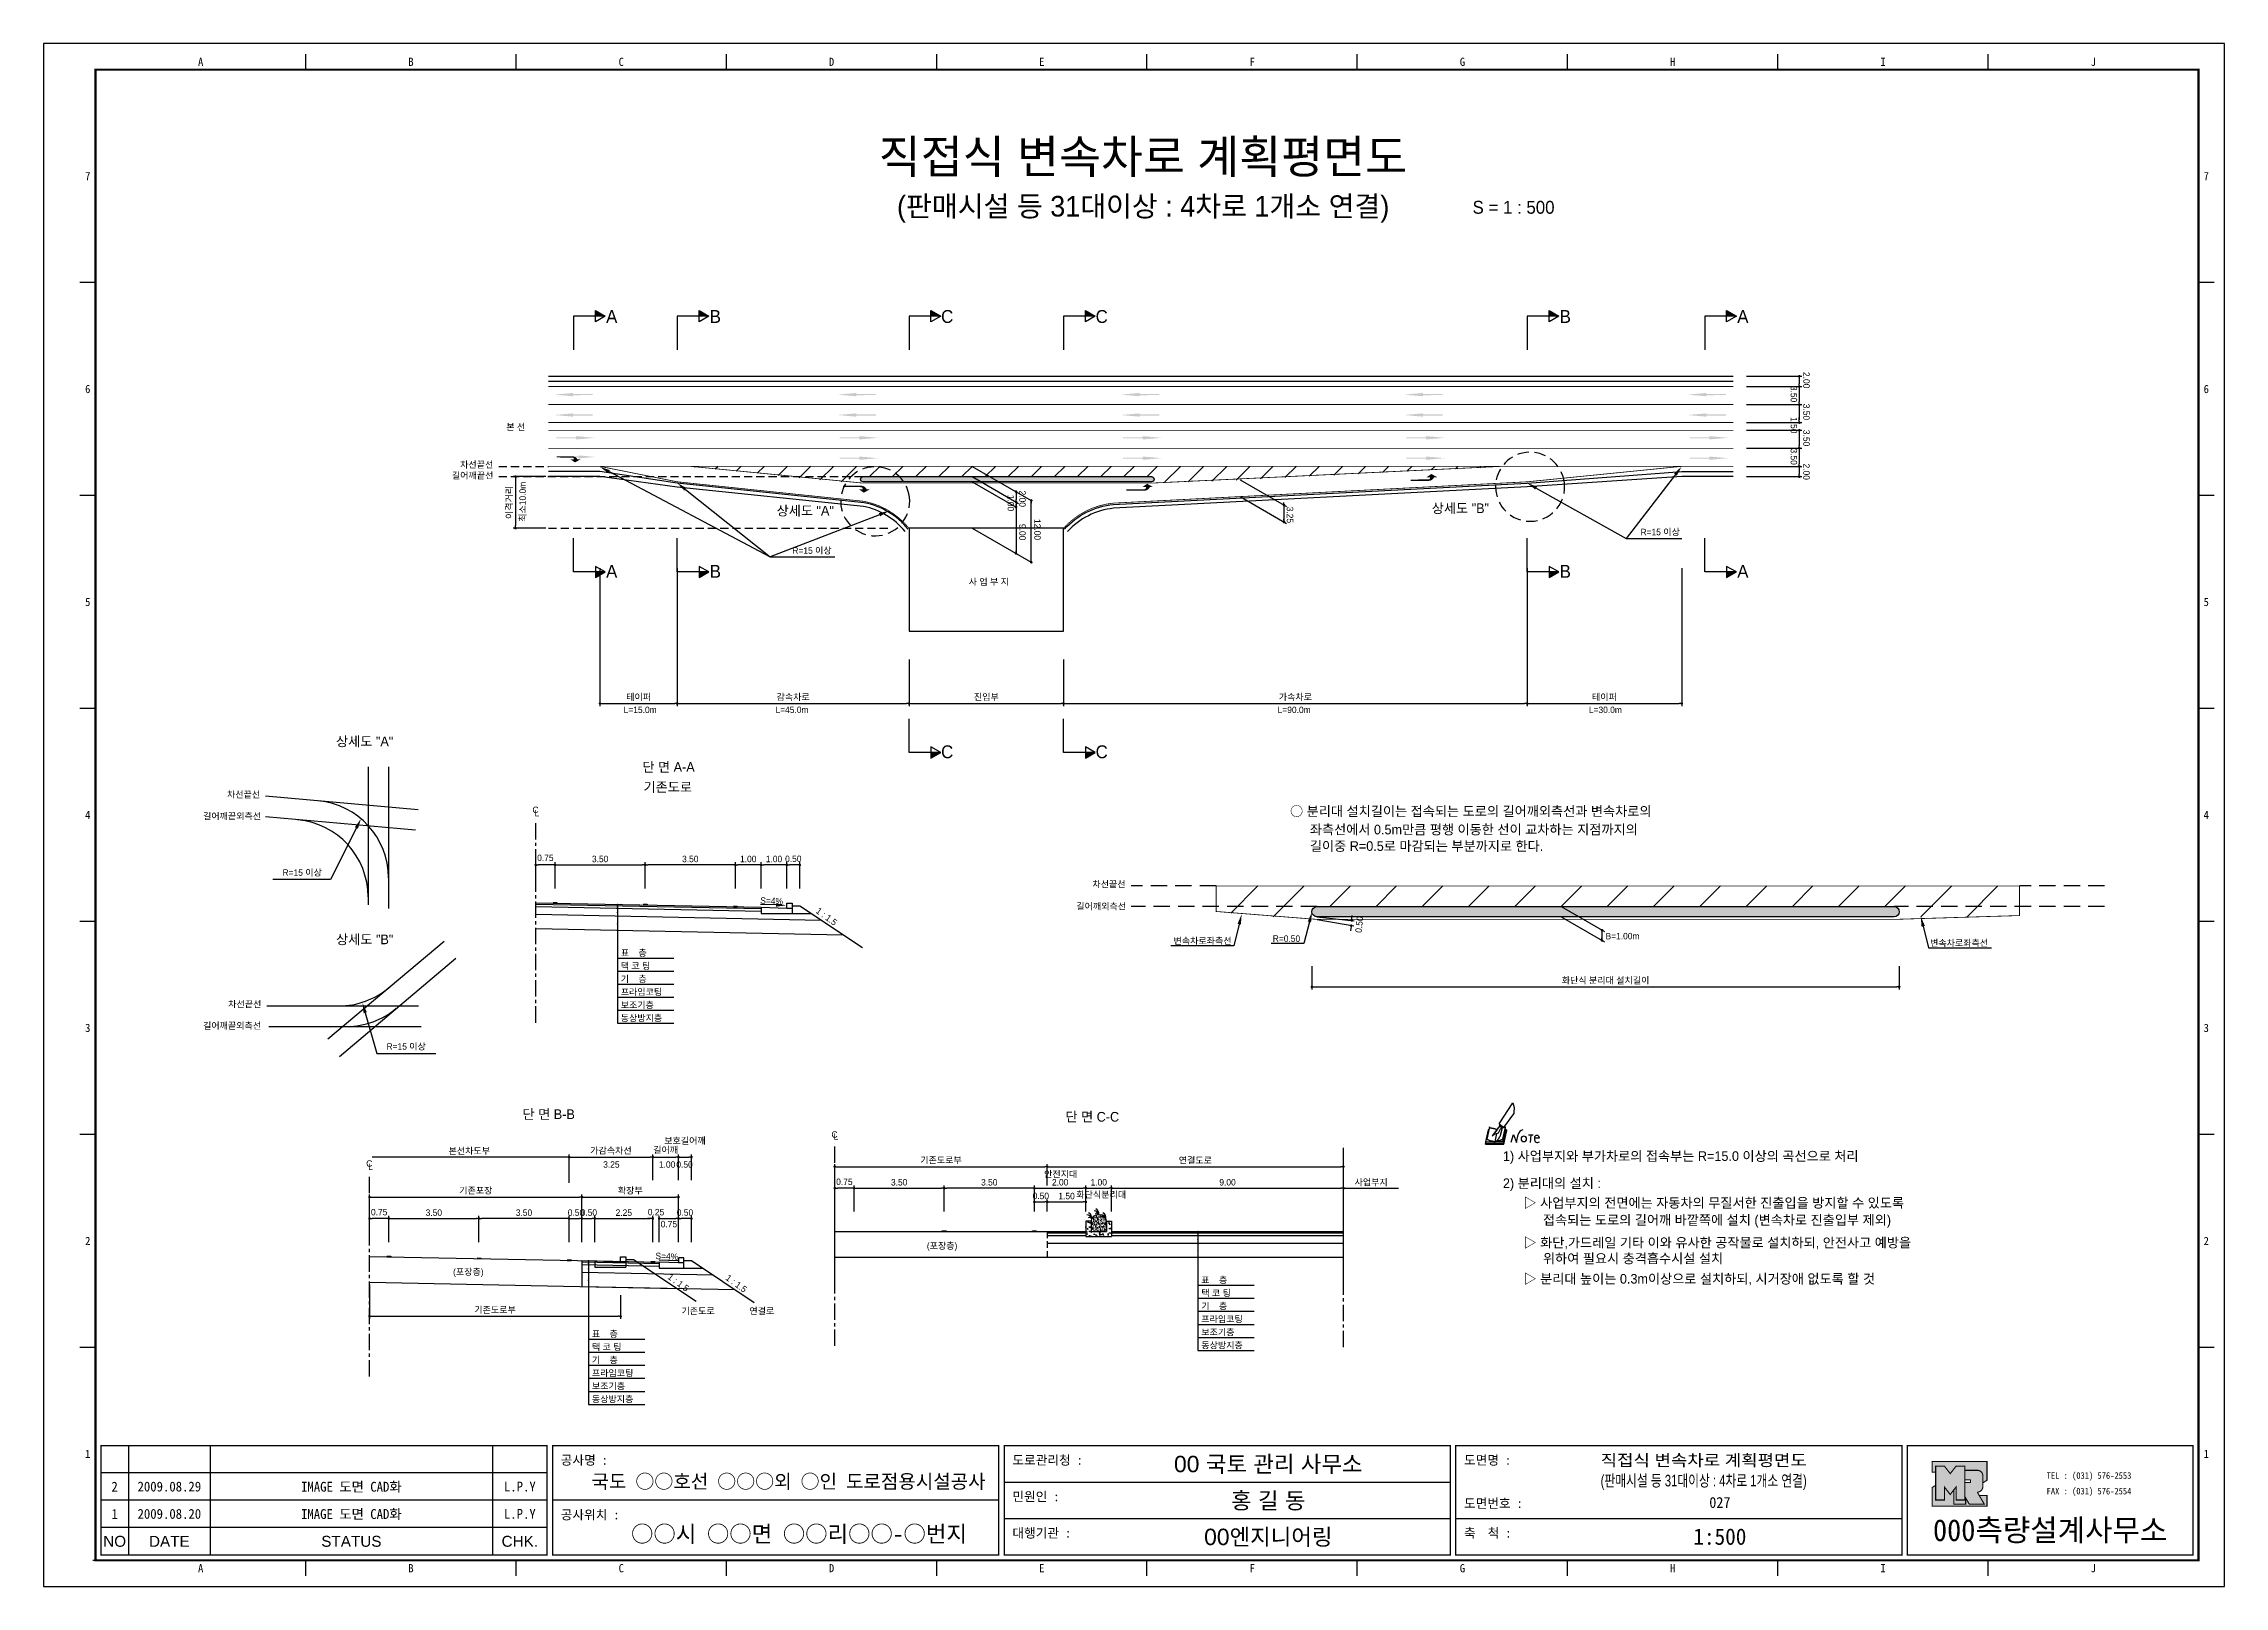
# Model space of a CAD drawing. Header units: millimetres. Extents: x 746 to 1169, y -23 to 276.
import ezdxf
from ezdxf.enums import TextEntityAlignment as Align

# ---------------------------------------------------------------- set-up
doc = ezdxf.new("R2010")
doc.units = ezdxf.units.MM
doc.linetypes.add('CENTER', pattern=[50.8, 31.75, -6.35, 6.35, -6.35])
doc.linetypes.add('HIDDEN', pattern=[9.525, 6.35, -3.175])
for name, color, linetype in [('CC-GSTR-0004', 4, 'Continuous'), ('CM-LANE-0030', 30, 'Continuous'), ('CZ-DIMT-0002', 7, 'Continuous'), ('CZ-EXST-0002', 1, 'Continuous'), ('CZ-LIN1-0007', 7, 'Continuous'), ('CZ-LIN2-0003', 3, 'Continuous'), ('CZ-LINE-0001', 7, 'Continuous'), ('CZ-TEXT-BOX0', 7, 'Continuous'), ('TITLE', 7, 'Continuous')]:
    doc.layers.add(name, color=color, linetype=linetype)
doc.styles.add('견고딕', font='arial.ttf')
doc.styles.add('돋움', font='')
doc.styles.add('돋음체', font='')
doc.styles.get('돋움').set_extended_font_data('Dotum')
doc.styles.get('돋음체').set_extended_font_data('DotumChe')

msp = doc.modelspace()

# ---------------------------------------------------------------- texts
at = {"layer": 'CZ-DIMT-0002', "style": '돋움'}
for s, height, p in [('A', 2.5, (856.01, 223.41)), ('B', 2.5, (876.13, 223.41)), ('C', 2.5, (921.13, 223.41)), ('C', 2.5, (951.13, 223.41)), ('B', 2.5, (1041.13, 223.41)), ('A', 2.5, (1075.6, 223.41)), ('본 선', 1.25, (837.39, 201.96)), ('차선끝선', 1.25, (829.8, 194.66)), ('길어깨끝선', 1.25, (829, 192.57)), ('상세도 "A"', 1.875, (893.58, 185.73)), ('상세도 "B"', 1.875, (1020.77, 186.2)), ('R=15 이상', 1.25, (1059.55, 181.59)), ('R=15 이상', 1.25, (894.89, 177.99)), ('A', 2.5, (856.01, 173.96)), ('B', 2.5, (876.13, 173.96)), ('B', 2.5, (1041.13, 173.96)), ('A', 2.5, (1075.6, 173.96)), ('사 업 부 지', 1.25, (929.22, 171.92)), ('L=15.0m', 1.25, (861.53, 147.08)), ('L=45.0m', 1.25, (891.01, 147.08)), ('L=90.0m', 1.25, (988.49, 147.08)), ('L=30.0m', 1.25, (1048.91, 147.08)), ('C', 2.5, (921.13, 138.94)), ('C', 2.5, (951.13, 138.94)), ('차선끝선', 1.25, (784.54, 130.65)), ('길어깨끝외측선', 1.25, (782.31, 126.45)), ('C', 1.25, (841.22, 127.68)), ('L', 1.25, (841.48, 127.02)), ('R=15 이상', 1.25, (795.92, 115.5)), ('차선끝선', 1.25, (952.55, 113.24)), ('차선끝선', 1.25, (784.77, 89.97)), ('길어깨끝외측선', 1.25, (782.31, 85.78)), ('R=15 이상', 1.25, (816.11, 81.76)), ('C', 1.25, (899.27, 64.67)), ('L', 1.25, (899.53, 64.28)), ('C', 1.25, (808.94, 59.04)), ('L', 1.25, (809.2, 58.38))]:
    msp.add_text(s, height=height, dxfattribs=at).set_placement(p, align=Align.MIDDLE_CENTER)
for s, rotation, p in [('2.00', 270, (1087.32, 212.64)), ('3.50', 270, (1084.88, 209.95)), ('1.50', 270, (1084.88, 203.89)), ('3.50', 270, (1087.32, 206.48)), ('3.50', 270, (1087.32, 201.41)), ('3.50', 270, (1084.88, 197.8)), ('2.00', 270, (1087.32, 194.88)), ('최소10.0m', 90, (839.33, 183.57))]:
    msp.add_text(s, height=1.25, rotation=rotation, dxfattribs=at).set_placement(p)
for s, p in [('○ 분리대 설치길이는 접속되는 도로의 길어깨외측선과 변속차로의', (987.69, 127.41)), ('좌측선에서 0.5m만큼 평행 이동한 선이 교차하는 지점까지의', (991.54, 123.85)), ('길이중 R=0.5로 마감되는 부분까지로 한다.', (991.54, 120.65)), ('1) 사업부지와 부가차로의 접속부는 R=15.0 이상의 곡선으로 처리', (1029.02, 60.48)), ('2) 분리대의 설치 :', (1029.02, 55.22)), ('▷ 사업부지의 전면에는 자동차의 무질서한 진출입을 방지할 수 있도록', (1033.01, 51.41)), ('접속되는 도로의 길어깨 바깥쪽에 설치 (변속차로 진출입부 제외)', (1036.79, 48.09)), ('▷ 화단,가드레일 기타 이와 유사한 공작물로 설치하되, 안전사고 예방을', (1033.01, 43.69)), ('위하여 필요시 충격흡수시설 설치', (1036.79, 40.62)), ('▷ 분리대 높이는 0.3m이상으로 설치하되, 시거장애 없도록 할 것', (1033.01, 36.67))]:
    msp.add_text(s, height=1.875, dxfattribs=at).set_placement(p, align=Align.MIDDLE_LEFT)
for s, rotation, p in [('S=4%', 357.7094, (887.05, 110)), ('1 : 1.5', 323.8881, (897.72, 106.96)), ('S=4%', 357.7094, (866.71, 41.04)), ('1 : 1.5', 323.8881, (868.95, 35.95)), ('1 : 1.5', 323.8881, (880.2, 35.75))]:
    msp.add_text(s, height=1.25, rotation=rotation, dxfattribs=at).set_placement(p, align=Align.MIDDLE_CENTER)
for s, p in [('길어깨외측선', (946.2, 108.33)), ('변속차로좌측선', (965.08, 101.62)), ('R=0.50', (984.34, 102.06)), ('B=1.00m', (1048.94, 102.55)), ('변속차로좌측선', (1111.94, 101.2)), ('표    층', (857.76, 99.29)), ('택 코 팅', (857.76, 96.76)), ('기    층', (857.76, 94.23)), ('프라임코팅', (857.76, 91.7)), ('보조기층', (857.76, 89.17)), ('동상방지층', (857.76, 86.64)), ('3.25', (854.35, 58.23)), ('1.00', (865.17, 58.23)), ('0.50', (868.56, 58.23)), ('안전지대', (939.94, 56.35)), ('사업부지', (1000.22, 54.78)), ('화단식분리대', (946.21, 52.38)), ('(포장층)', (917.19, 42.46)), ('(포장층)', (825.21, 37.4)), ('표    층', (970.47, 35.81)), ('택 코 팅', (970.47, 33.28)), ('기존도로', (869.55, 29.79)), ('연결로', (882.74, 29.79)), ('기    층', (970.47, 30.75)), ('표    층', (852.16, 25.35)), ('프라임코팅', (970.47, 28.22)), ('보조기층', (970.47, 25.68)), ('기    층', (852.16, 20.28)), ('택 코 팅', (852.16, 22.82)), ('동상방지층', (970.47, 23.15)), ('프라임코팅', (852.16, 17.75)), ('보조기층', (852.16, 15.22)), ('동상방지층', (852.16, 12.69))]:
    msp.add_text(s, height=1.25, dxfattribs=at).set_placement(p)
at = {"layer": 'CZ-DIMT-0002', "char_height": 1.25, "attachment_point": 5, "style": '돋움'}
for s, insert, rotation in [('1.00', (933.48, 187.22), 270), ('\\A1;2.00', (935.75, 188.04), 270), ('3.25', (987.68, 184.91), 270), ('9.00', (935.75, 181.56), 270), ('12.00', (938.64, 182.07), 270), ('\\A1;0.50', (1001.13, 105.41), 84.0289)]:
    msp.add_mtext(s, dxfattribs=dict(at, insert=insert, rotation=rotation))
at = {"layer": 'CZ-DIMT-0002', "insert": (828.36, 61.42), "char_height": 1.25, "attachment_point": 5, "style": '돋움'}
msp.add_mtext('본선차도부', dxfattribs=at)
at = {"layer": 'CZ-LINE-0001', "insert": (836.16, 187.33), "char_height": 1.25, "attachment_point": 5, "rotation": 90, "style": '돋움'}
msp.add_mtext('\\A1;이격거리', dxfattribs=at)
at = {"layer": 'CZ-LINE-0001', "char_height": 1.25, "attachment_point": 5, "style": '돋움'}
for s, insert in [('\\A1;테이퍼', (861.23, 149.5)), ('\\A1;감속차로', (891.23, 149.5)), ('\\A1;진입부', (928.73, 149.5)), ('\\A1;가속차로', (988.73, 149.5)), ('\\A1;테이퍼', (1048.73, 149.5)), ('\\A1;0.75', (843.13, 118.35)), ('\\A1;3.50', (853.76, 118.13)), ('\\A1;3.50', (871.26, 118.13)), ('\\A1;1.00', (882.51, 118.13)), ('\\A1;1.00', (887.51, 118.13)), ('\\A1;0.50', (891.26, 118.16)), ('\\A1;화단식 분리대 설치길이', (1048.95, 94.51)), ('\\A1;보호길어깨', (870.23, 63.4)), ('\\A1;가감속차선', (855.86, 61.48)), ('\\A1;길어깨', (866.48, 61.6)), ('\\A1;기존도로부', (919.93, 59.62)), ('\\A1;연결도로', (969.31, 59.61)), ('\\A1;0.75', (901.18, 55.49)), ('\\A1;3.50', (911.81, 55.39)), ('\\A1;3.50', (929.31, 55.39)), ('\\A1;2.00', (943.06, 55.39)), ('\\A1;1.00', (950.56, 55.39)), ('\\A1;9.00', (975.56, 55.39)), ('\\A1;기존포장', (829.61, 53.73)), ('\\A1;확장부', (859.61, 53.73)), ('\\A1;0.50', (939.31, 52.74)), ('\\A1;1.50', (944.31, 52.72)), ('\\A1;0.75', (810.86, 49.6)), ('\\A1;3.50', (821.48, 49.5)), ('\\A1;3.50', (838.98, 49.5)), ('\\A1;0.50', (849.07, 49.51)), ('\\A1;0.50', (851.57, 49.51)), ('\\A1;2.25', (858.36, 49.5)), ('\\A1;0.25', (864.61, 49.6)), ('\\A1;0.75', (867.11, 47.28)), ('\\A1;0.50', (870.23, 49.52)), ('\\A1;기존도로부', (833.36, 30.59))]:
    msp.add_mtext(s, dxfattribs=dict(at, insert=insert))
at = {"layer": 'CZ-TEXT-BOX0', "style": '돋움'}
for s, p in [('상세도 "A"', (808.05, 140.96)), ('단 면 A-A', (867.04, 136)), ('기존도로', (866.89, 132.1)), ('상세도 "B"', (808.06, 102.54)), ('단 면 B-B', (843.77, 68.61)), ('단 면 C-C', (949.3, 68.11))]:
    msp.add_text(s, height=1.875, dxfattribs=at).set_placement(p, align=Align.MIDDLE_CENTER)
at = {"layer": 'TITLE', "color": 3, "linetype": 'Continuous', "style": '돋음체'}
for s, p in [('A', (776.21, 272.83)), ('B', (817.04, 272.83)), ('C', (857.86, 272.83)), ('D', (898.69, 272.83)), ('E', (939.51, 272.83)), ('F', (980.34, 272.83)), ('G', (1021.16, 272.83)), ('H', (1061.99, 272.83)), ('I', (1102.81, 272.83)), ('J', (1143.63, 272.83)), ('7', (754.29, 250.66)), ('7', (1165.56, 250.66)), ('6', (754.29, 209.33)), ('6', (1165.56, 209.33)), ('5', (754.29, 168)), ('5', (1165.56, 168)), ('4', (754.29, 126.68)), ('4', (1165.56, 126.68)), ('3', (754.29, 85.35)), ('3', (1165.56, 85.35)), ('2', (754.29, 44.02)), ('2', (1165.56, 44.02)), ('1', (754.29, 2.69)), ('1', (1165.56, 2.69)), ('A', (776.21, -19.49)), ('B', (817.04, -19.49)), ('C', (857.86, -19.49)), ('D', (898.69, -19.49)), ('E', (939.51, -19.49)), ('F', (980.34, -19.49)), ('G', (1021.16, -19.49)), ('H', (1061.99, -19.49)), ('I', (1102.81, -19.49)), ('J', (1143.63, -19.49))]:
    msp.add_text(s, height=1.59, dxfattribs=at).set_placement(p, align=Align.MIDDLE)
at = {"layer": 'TITLE', "style": '돋움'}
for s, height, p in [('직접식 변속차로 계획평면도', 6.5, (959.14, 254.44)), ('(판매시설 등 31대이상 : 4차로 1개소 연결)', 4, (959.18, 244.81))]:
    msp.add_text(s, height=height, dxfattribs=at).set_placement(p, align=Align.MIDDLE_CENTER)
msp.add_text('S = 1 : 500', height=2.5, dxfattribs=at).set_placement((1023.13, 244.6), align=Align.MIDDLE_LEFT)
at = {"layer": 'TITLE', "style": '돋음체'}
for s, p in [('공사명 : ', (846.12, 0.59)), ('도로관리청 :', (933.8, 0.59)), ('도면명 :', (1021.47, 0.59)), ('공사위치 :', (846.12, -10.02)), ('민원인 :', (933.8, -6.49)), ('도면번호 :', (1021.47, -7.8)), ('대행기관 :', (933.8, -13.56)), ('축  척 :', (1021.47, -13.56))]:
    msp.add_text(s, height=1.804, dxfattribs=at).set_placement(p)
at = {"layer": 'TITLE', "color": 7, "linetype": 'Continuous'}
for s, height, style, p in [('00 국토 관리 사무소', 3.1832, '견고딕', (983.47, 0.76)), ('국도 ○○호선 ○○○외 ○인 도로점용시설공사', 2.7, '돋음체', (890.34, -2.62)), ('홍 길 동', 3.183, '견고딕', (983.47, -6.31)), ('○○시 ○○면 ○○리○○-○번지', 3.1832, '돋음체', (892.37, -12.79)), ('00엔지니어링', 3.183, '견고딕', (983.47, -13.38))]:
    msp.add_text(s, height=height, dxfattribs=dict(at, style=style)).set_placement(p, align=Align.MIDDLE)
at = {"layer": 'TITLE', "style": '돋움'}
for s, width, p, p2 in [('직접식 변속차로 계획평면도', 1.010039, (1048, 0.34), (1088, 0.34)), ('(판매시설 등 31대이상 : 4차로 1개소 연결)', 0.658668, (1048, -3.62), (1088, -3.62))]:
    msp.add_text(s, height=2.25, dxfattribs=dict(at, width=width)).set_placement(p, p2, align=Align.FIT)
at = {"layer": 'TITLE', "color": 1, "linetype": 'Continuous', "style": '돋음체'}
msp.add_text('2', height=1.91, dxfattribs=at).set_placement((759.51, -3.66), align=Align.MIDDLE)
at = {"layer": 'TITLE', "linetype": 'Continuous'}
for s, height, style, p in [('2009.08.29', 1.91, '돋음체', (770.13, -3.66)), ('L.P.Y', 1.91, '돋음체', (838.17, -3.66)), ('1', 1.91, '돋음체', (759.51, -8.96)), ('2009.08.20', 1.91, '돋음체', (770.13, -8.96)), ('L.P.Y', 1.91, '돋음체', (838.17, -8.96)), ('027', 2.122, '돋음체', (1071.14, -6.75)), ('1:500', 3.183, '돋음체', (1071.14, -13.38)), ('NO', 2.122, '견고딕', (759.51, -14.27)), ('DATE', 2.122, '견고딕', (770.13, -14.27)), ('STATUS', 2.122, '견고딕', (805.47, -14.27)), ('CHK.', 2.122, '견고딕', (838.17, -14.27))]:
    msp.add_text(s, height=height, dxfattribs=dict(at, style=style)).set_placement(p, align=Align.MIDDLE)
at = {"layer": 'TITLE', "style": '돋음체'}
for p in [(805.47, -3.66), (805.47, -8.96)]:
    msp.add_text('IMAGE 도면 CAD화', height=1.9099, dxfattribs=at).set_placement(p, align=Align.MIDDLE)
at = {"layer": 'TITLE', "color": 180, "style": '돋음체'}
for s, p in [('TEL : (031) 576-2553', (1134.57, -2.14)), ('FAX : (031) 576-2554', (1134.57, -5.17))]:
    msp.add_text(s, height=1.2733, dxfattribs=at).set_placement(p)
msp.add_text('000측량설계사무소', height=4.244, dxfattribs=at).set_placement((1135.27, -14.23), align=Align.CENTER)

# ---------------------------------------------------------------- blocks, each defined once
blk = doc.blocks.new('note')
for p, q in [((0.85, 3.5), (3.53, 7.57)), ((1.8, 2.79), (3.74, 5.46)), ((3.53, 7.57), (3.8, 6.64)), ((3.8, 6.64), (3.69, 5.72)), ((3.69, 5.72), (3.74, 5.46)), ((-1.24, 2.36), (-1.77, 0)), ((-1.77, 0), (1.77, 0)), ((-1.77, 0), (-1.77, -0.3)), ((-1.53, 0.52), (-1.55, 0.54)), ((-1.01, 2.9), (-1.53, 0.52)), ((-1.48, 0.48), (-1.53, 0.52)), ((-1.43, 0.44), (-1.48, 0.48)), ((-1.38, 0.41), (-1.43, 0.44)), ((-1.33, 0.4), (-1.38, 0.41)), ((-1.27, 0.37), (-1.33, 0.4)), ((-1.22, 0.35), (-1.27, 0.37)), ((-1.13, 2.36), (-1.24, 2.36)), ((-1.17, 0.33), (-1.22, 0.35)), ((-1.12, 0.32), (-1.17, 0.33)), ((-1.02, 0.25), (-1.12, 0.32)), ((-0.97, 0.22), (-1.02, 0.25)), ((-1, 2.9), (-1.01, 2.9)), ((-0.98, 2.85), (-1, 2.9)), ((-0.95, 2.8), (-0.98, 2.85)), ((-0.93, 0.21), (-0.97, 0.22)), ((-0.9, 2.75), (-0.95, 2.8)), ((-0.88, 0.19), (-0.93, 0.21)), ((-0.85, 2.72), (-0.9, 2.75)), ((-0.8, 0.18), (-0.88, 0.19)), ((-0.79, 2.69), (-0.85, 2.72)), ((-0.75, 0.17), (-0.8, 0.18)), ((-0.74, 2.68), (-0.79, 2.69)), ((-0.7, 0.16), (-0.75, 0.17)), ((-0.69, 2.65), (-0.74, 2.68)), ((-0.64, 0.15), (-0.7, 0.16)), ((-0.64, 2.65), (-0.69, 2.65)), ((-0.59, 2.63), (-0.64, 2.65)), ((-0.58, 0.14), (-0.64, 0.15)), ((-0.54, 2.62), (-0.59, 2.63)), ((-0.53, 0.13), (-0.58, 0.14)), ((-0.48, 2.61), (-0.54, 2.62)), ((-0.48, 0.12), (-0.53, 0.13)), ((-0.43, 2.61), (-0.48, 2.61)), ((-0.43, 0.11), (-0.48, 0.12)), ((0.75, 2.77), (-0.46, 1.16)), ((0.37, 2.24), (-0.46, 1.16)), ((-0.46, 1.16), (-0.08, 1.47)), ((-0.38, 2.59), (-0.43, 2.61)), ((-0.38, 0.08), (-0.43, 0.11)), ((-0.33, 2.59), (-0.38, 2.59)), ((-0.29, 0.06), (-0.38, 0.08)), ((-0.27, 2.58), (-0.33, 2.59)), ((-0.23, 0.05), (-0.29, 0.06)), ((-0.22, 2.57), (-0.27, 2.58)), ((-0.16, 0.04), (-0.23, 0.05)), ((-0.17, 2.56), (-0.22, 2.57)), ((-0.12, 2.55), (-0.17, 2.56)), ((-0.11, 0.03), (-0.16, 0.04)), ((-0.07, 2.53), (-0.12, 2.55)), ((-0.04, 0.02), (-0.11, 0.03)), ((-0.08, 1.47), (0.72, 1.75)), ((-0.01, 2.51), (-0.07, 2.53)), ((-0.05, -0.3), (-0.05, 0)), ((0, 0), (-0.04, 0.02)), ((0.04, 2.5), (-0.01, 2.51)), ((0.37, 1.63), (0, 0)), ((0, 0), (1.6, 0.53)), ((0, 0), (1.65, 0.18)), ((0, 0.01), (0.06, 0.04)), ((0, -0.3), (0, 0)), ((0.09, 2.48), (0.04, 2.5)), ((0.05, -0.3), (0.05, 0)), ((0.06, 0.04), (0.11, 0.07)), ((0.14, 2.48), (0.09, 2.48)), ((0.11, 0.07), (0.16, 0.09)), ((0.2, 2.47), (0.14, 2.48)), ((0.16, 0.09), (0.21, 0.12)), ((0.26, 2.43), (0.18, 2.46)), ((0.21, 0.12), (0.27, 0.14)), ((0.34, 2.4), (0.26, 2.43)), ((0.27, 0.14), (0.36, 0.19)), ((0.45, 2.37), (0.34, 2.4)), ((0.36, 0.19), (0.41, 0.22)), ((0.41, 0.22), (0.46, 0.27)), ((0.46, 0.27), (0.51, 0.3)), ((0.51, 0.3), (0.56, 0.34)), ((0.56, 0.34), (0.6, 0.4)), ((0.6, 0.4), (0.64, 0.45)), ((0.64, 0.45), (0.67, 0.51)), ((0.67, 0.51), (0.74, 0.58)), ((0.72, 1.75), (1.16, 2.53)), ((0.74, 0.58), (0.79, 0.63)), ((1, 3.1), (0.75, 2.77)), ((0.79, 0.63), (0.83, 0.68)), ((0.83, 0.68), (0.86, 0.73)), ((0.85, 3.5), (1.8, 2.79)), ((1, 3.4), (0.85, 3.21)), ((0.85, 3.21), (1.52, 2.71)), ((0.86, 0.73), (0.89, 0.79)), ((0.89, 0.84), (0.92, 0.89)), ((0.89, 0.79), (0.89, 0.84)), ((0.92, 0.89), (0.96, 0.95)), ((0.96, 0.95), (1.01, 0.97)), ((1.47, 2.74), (1.01, 0.97)), ((1.16, 2.53), (1.37, 2.82)), ((2.13, 2.84), (1.44, 2.63)), ((1.52, 2.71), (1.66, 2.9)), ((1.6, 0.53), (2.13, 2.84)), ((1.65, 0.18), (2.19, 2.48)), ((1.77, 0), (2.3, 2.36)), ((1.77, -0.3), (2.3, 2.07)), ((1.77, -0.38), (2.3, 1.99)), ((1.77, -0.44), (2.3, 1.93)), ((1.77, 0), (1.77, -0.3)), ((2.19, 2.48), (2.04, 2.47)), ((2.3, 2.36), (2.16, 2.36)), ((2.3, 2.36), (2.3, 2.07)), ((3.21, -0.08), (3.68, 1.4)), ((3.68, 1.4), (4.26, -0.14)), ((4.26, -0.14), (4.56, 1.44)), ((6.55, 1.34), (7.46, 1.34)), ((7.01, 1.34), (6.87, -0.11)), ((7.71, 0.77), (7.71, 0.55)), ((7.71, 0.77), (8.67, 0.77)), ((-1.77, -0.3), (1.77, -0.3)), ((-1.77, -0.43), (-1.77, -0.3)), ((-1.77, -0.37), (1.77, -0.37)), ((-1.77, -0.43), (1.77, -0.43))]:
    blk.add_line(p, q)
for centre, major_axis, start_param, end_param in [((0.4, 2.31), (0.0702, 0.0702), 3.283946, 6.425539), ((5.68, 1.23), (-0.806, 0.806), -0.591174, 0.597824), ((5.66, 0.58), (-0.378, 0.378), 3.926991, 10.210176), ((8.3, 0.49), (0.422, 0.422), 2.265602, 4.634911), ((8.19, 0.77), (-0.342, 0.342), 3.926991, 7.068583)]:
    blk.add_ellipse(centre, major_axis=major_axis, ratio=1, start_param=start_param, end_param=end_param)
blk = doc.blocks.new('_Dot')
at = {"color": 0, "linetype": 'ByBlock', "lineweight": -2}
blk.add_line((-0.5, 0), (-1, 0), dxfattribs=at)
at = {"color": 0, "linetype": 'ByBlock', "const_width": 0.5}
blk.add_lwpolyline([(-0.25, 0, 1), (0.25, 0, 1)], format="xyb", close=True, dxfattribs=at)

# ---------------------------------------------------------------- hatches: boundary and pattern name
at = {"layer": 'CM-LANE-0030'}
h = msp.add_hatch(dxfattribs=at)
h.set_pattern_fill('ANSI31', color=256, style=0)
h.set_pattern_definition([(45, (748.4836, 434.3917), (-2.245064, 2.245064), [])])
h.paths.add_polyline_path([(1028.8, 194.33), (871.29, 194.33), (899.98, 191.33), (904.81, 191.33, -1), (904.81, 192.33), (960.82, 192.33, -1), (960.82, 191.33), (970.55, 191.33)])
at = {"layer": 'CZ-EXST-0002'}
h = msp.add_hatch(dxfattribs=at)
h.set_pattern_fill('AR-CONC', color=256, scale=0.01, style=0)
h.set_pattern_definition([(50, (-160.059, 3528.692), (1.8218467, -0.15939086), [0.1905, -2.0955]), (355, (-160.059, 3528.692), (-0.3524283, 1.9105664), [0.1524, -1.6764]), (100.451, (-159.9072, 3528.6787), (1.469425, 1.7511669), [0.1619, -1.7809]), (46.1842, (-160.059, 3529.2), (2.7107904, -0.4204233), [0.28575, -3.14325]), (96.6356, (-159.833, 3529.165), (2.3740423, 2.4742556), [0.24285, -2.67135]), (351.184, (-160.059, 3529.2), (2.374046, 2.4742512), [0.2286, -2.5146]), (21, (-159.805, 3529.073), (1.5161488, -1.0226552), [0.1905, -2.0955]), (326, (-159.805, 3529.073), (0.6180203, 1.8418797), [0.1524, -1.6764]), (71.4514, (-159.6787, 3528.9878), (2.1341649, 0.8192286), [0.1619, -1.7809]), (37.5, (-160.059, 3528.692), (0.03088603, 0.84555039), [0, -1.65608, 0, -1.7018, 0, -1.68275]), (7.5, (-160.059, 3528.692), (0.66819663, 1.00180575), [0, -0.97028, 0, -1.61798, 0, -0.64135]), (327.5, (-160.62544, 3528.692), (1.35590595, -0.05728744), [0, -0.635, 0, -1.9812, 0, -2.6289]), (317.5, (-160.8794, 3528.692), (1.4812918, 0.2542649), [0, -0.8255, 0, -1.31572, 0, -1.8669])])
h.paths.add_polyline_path([(953.06, 44.85), (953.06, 47.85), (952.06, 47.85), (952.06, 45.85), (949.06, 45.85), (949.06, 47.85), (948.06, 47.85), (948.06, 44.85)])
h = msp.add_hatch(dxfattribs=at)
h.set_pattern_fill('AR-SAND', color=256, scale=0.01, style=0)
h.set_pattern_definition([(37.5, (-160.059, 3528.69203), (-0.016000313, 0.489413237), [0, -0.38608, 0, -0.4318, 0, -0.41275]), (7.5, (-160.059, 3528.692), (0.44952328, 0.7168251), [0, -0.20828, 0, -0.34798, 0, -0.13335]), (327.5, (-160.37144, 3528.69203), (0.79099237, 0.001437185), [0, -0.127, 0, -0.4572, 0, -0.5969]), (317.5, (-160.37144, 3528.692), (0.76355645, 0.22292932), [0, -0.0635, 0, -0.29972, 0, -0.3429])])
edge = h.paths.add_edge_path()
edge.add_ellipse((950.56, 47.85), major_axis=(-1.5, 0), ratio=0.829212, start_angle=180, end_angle=360)
edge.add_line((949.06, 47.85), (949.06, 45.85))
edge.add_line((949.06, 45.85), (952.06, 45.85))
edge.add_line((952.06, 45.85), (952.06, 47.85))
at = {"layer": 'CZ-LIN1-0007'}
for points in [[(848.49, 208.57), (848.49, 208.36), (852.31, 208.36), (852.31, 208.15), (848.49, 208.14), (848.49, 207.93), (844.84, 208.25)], [(903.49, 208.57), (903.49, 208.36), (907.31, 208.36), (907.31, 208.15), (903.49, 208.14), (903.49, 207.93), (899.84, 208.25)], [(958.49, 208.57), (958.49, 208.36), (962.31, 208.36), (962.31, 208.15), (958.49, 208.14), (958.49, 207.93), (954.84, 208.25)], [(1013.49, 208.57), (1013.49, 208.36), (1017.31, 208.36), (1017.31, 208.15), (1013.49, 208.14), (1013.49, 207.93), (1009.84, 208.25)], [(1068.49, 208.57), (1068.49, 208.36), (1072.31, 208.36), (1072.31, 208.15), (1068.49, 208.14), (1068.49, 207.93), (1064.84, 208.25)], [(848.49, 204.61), (848.49, 204.4), (852.31, 204.4), (852.31, 204.19), (848.49, 204.19), (848.49, 203.97), (844.84, 204.29)], [(903.49, 204.61), (903.49, 204.4), (907.31, 204.4), (907.31, 204.19), (903.49, 204.19), (903.49, 203.97), (899.84, 204.29)], [(958.49, 204.61), (958.49, 204.4), (962.31, 204.4), (962.31, 204.19), (958.49, 204.19), (958.49, 203.97), (954.84, 204.29)], [(1013.49, 204.61), (1013.49, 204.4), (1017.31, 204.4), (1017.31, 204.19), (1013.49, 204.19), (1013.49, 203.97), (1009.84, 204.29)], [(1068.49, 204.61), (1068.49, 204.4), (1072.31, 204.4), (1072.31, 204.19), (1068.49, 204.19), (1068.49, 203.97), (1064.84, 204.29)], [(849.09, 200.2), (849.09, 199.98), (845.27, 199.98), (845.27, 199.77), (849.09, 199.77), (849.09, 199.55), (852.74, 199.87)], [(904.09, 200.2), (904.09, 199.98), (900.27, 199.98), (900.27, 199.77), (904.09, 199.77), (904.09, 199.55), (907.74, 199.87)], [(959.09, 200.2), (959.09, 199.98), (955.27, 199.98), (955.27, 199.77), (959.09, 199.77), (959.09, 199.55), (962.74, 199.87)], [(1014.09, 200.2), (1014.09, 199.98), (1010.27, 199.98), (1010.27, 199.77), (1014.09, 199.77), (1014.09, 199.55), (1017.74, 199.87)], [(1069.09, 200.2), (1069.09, 199.98), (1065.27, 199.98), (1065.27, 199.77), (1069.09, 199.77), (1069.09, 199.55), (1072.74, 199.87)], [(848.45, 196.28, -0.267976), (849.36, 195.67), (849.91, 195.67), (848.88, 195.09), (848.05, 195.66), (848.66, 195.67, 0.504994), (848.39, 196.04), (845.34, 196.05), (845.34, 196.29)], [(849.58, 196.45), (849.58, 196.26), (846.15, 196.26), (846.15, 196.07), (849.58, 196.06), (849.58, 195.87), (852.85, 196.16)], [(904.09, 196.24), (904.09, 196.02), (900.27, 196.02), (900.27, 195.81), (904.09, 195.81), (904.09, 195.59), (907.74, 195.92)], [(959.09, 196.24), (959.09, 196.02), (955.27, 196.02), (955.27, 195.81), (959.09, 195.81), (959.09, 195.59), (962.74, 195.92)], [(1014.09, 196.24), (1014.09, 196.02), (1010.27, 196.02), (1010.27, 195.81), (1014.09, 195.81), (1014.09, 195.59), (1017.74, 195.92)], [(1069.09, 196.24), (1069.09, 196.02), (1065.27, 196.02), (1065.27, 195.81), (1069.09, 195.81), (1069.09, 195.59), (1072.74, 195.92)], [(904.48, 190.57, -0.267976), (905.51, 189.88), (906.14, 189.88), (904.96, 189.22), (904.02, 189.87), (904.71, 189.88, 0.504994), (904.41, 190.29), (900.94, 190.31), (900.94, 190.59)], [(959.47, 189.61, 0.267976), (960.49, 190.3), (961.12, 190.3), (959.95, 190.95), (959.01, 190.3), (959.7, 190.3, -0.504994), (959.39, 189.88), (955.93, 189.86), (955.93, 189.59)], [(1014.64, 191.51, 0.267976), (1015.67, 192.2), (1016.3, 192.2), (1015.13, 192.86), (1014.18, 192.21), (1014.88, 192.2, -0.504994), (1014.57, 191.79), (1011.1, 191.77), (1011.1, 191.49)], [(845.38, 109.56), (845.38, 109.69), (844.63, 109.7), (844.63, 109.58)], [(862.88, 109.21), (862.88, 109.34), (862.13, 109.35), (862.13, 109.23)], [(880.38, 108.86), (880.38, 108.99), (879.63, 109), (879.63, 108.88)], [(920.93, 45.85), (920.93, 45.97), (920.18, 45.97), (920.18, 45.85)], [(938.43, 45.85), (938.43, 45.97), (937.68, 45.97), (937.68, 45.85)], [(813.11, 40.93), (813.11, 41.05), (812.36, 41.07), (812.36, 40.94)], [(830.61, 40.58), (830.61, 40.7), (829.86, 40.72), (829.86, 40.59)], [(848.11, 40.23), (848.11, 40.35), (847.36, 40.37), (847.36, 40.24)], [(864.36, 39.9), (864.36, 40.03), (863.61, 40.04), (863.61, 39.92)]]:
    msp.add_hatch(color=256, dxfattribs=at).paths.add_polyline_path(points)
at = {"layer": 'CZ-LIN2-0003'}
h = msp.add_hatch(dxfattribs=at)
h.set_pattern_fill('CROSS', color=256, scale=0.075, style=0)
h.set_pattern_definition([(0, (748.48355, 434.3917), (0.47625, 0.47625), [0.238125, -0.714375]), (90, (748.6026, 434.27264), (-0.47625, 0.47625), [0.238125, -0.714375])])
h.paths.add_polyline_path([(960.82, 192.33), (904.81, 192.33, 1), (904.81, 191.33), (960.82, 191.33, 1)])
h = msp.add_hatch(dxfattribs=at)
h.set_pattern_fill('CROSS', color=256, scale=0.15, style=0)
h.set_pattern_definition([(0, (680.2956, 593.0385), (0.9525, 0.9525), [0.47625, -1.42875]), (90, (680.5337, 592.8004), (-0.9525, 0.9525), [0.47625, -1.42875])])
h.paths.add_polyline_path([(1104.96, 108.91), (992.94, 108.91, 1), (992.94, 106.91), (1104.96, 106.91, 1)])
at = {"layer": 'CZ-LINE-0001'}
for points in [[(852.85, 224.59), (852.85, 223.5), (854.76, 223.5)], [(872.97, 224.59), (872.97, 223.5), (874.88, 223.5)], [(917.97, 224.59), (917.97, 223.5), (919.88, 223.5)], [(947.97, 224.59), (947.97, 223.5), (949.88, 223.5)], [(1037.97, 224.59), (1037.97, 223.5), (1039.88, 223.5)], [(1072.44, 224.59), (1072.44, 223.5), (1074.34, 223.5)], [(854.76, 173.83), (852.85, 173.83), (852.85, 172.73)], [(874.88, 173.83), (872.97, 173.83), (872.97, 172.73)], [(1039.88, 173.83), (1037.97, 173.83), (1037.97, 172.73)], [(1074.34, 173.83), (1072.44, 173.83), (1072.44, 172.73)], [(919.88, 138.81), (917.97, 138.81), (917.97, 137.71)], [(949.88, 138.81), (947.97, 138.81), (947.97, 137.71)]]:
    msp.add_hatch(color=256, dxfattribs=at).paths.add_polyline_path(points)
at = {"layer": 'TITLE', "ltscale": 150}
h = msp.add_hatch(color=8, dxfattribs=at)
edge = h.paths.add_edge_path()
edge.add_line((1123, 1.22), (1112.33, 1.22))
edge.add_line((1112.33, 1.22), (1112.33, -0.86))
edge.add_line((1112.33, -0.86), (1113.04, -0.86))
edge.add_line((1113.04, -0.86), (1113.04, 0.31))
edge.add_line((1113.04, 0.31), (1114.73, 0.31))
edge.add_line((1114.73, 0.31), (1115.86, -1.14))
edge.add_line((1115.86, -1.14), (1116.99, 0.31))
edge.add_line((1116.99, 0.31), (1118.68, 0.31))
edge.add_line((1118.68, 0.31), (1118.68, -0.49))
edge.add_line((1118.68, -0.49), (1121.12, -0.49))
edge.add_arc((1121.12, -1.56), 1.07, 0, 90, ccw=False)
edge.add_line((1122.19, -1.56), (1122.19, -2.92))
edge.add_line((1122.19, -2.92), (1123, -2.42))
edge.add_line((1123, -2.42), (1123, 1.22))
h.paths.add_polyline_path([(1116.54, -4.31), (1115.86, -5.19), (1114.73, -3.74), (1114.73, -6.25), (1113.04, -6.25), (1113.04, -3.4), (1112.33, -3.84), (1112.33, -7.47), (1123, -7.47), (1123, -5.39), (1121.5, -5.39), (1122.46, -7.05), (1119.55, -7.05), (1118.85, -5.84), (1118.85, -7.05), (1116.54, -7.05)])
msp.add_hatch(color=5, dxfattribs=at).paths.add_polyline_path([(1118.68, 0.31), (1116.99, 0.31), (1115.86, -1.14), (1114.73, 0.31), (1113.04, 0.31), (1113.04, -6.25), (1114.73, -6.25), (1114.73, -3.74), (1115.86, -5.19), (1116.99, -3.74), (1116.99, -6.25), (1118.68, -6.25)])
h = msp.add_hatch(color=161, dxfattribs=at)
edge = h.paths.add_edge_path()
edge.add_arc((1121.12, -1.56), 1.07, 360, 450)
edge.add_line((1121.12, -0.49), (1118.68, -0.49))
edge.add_line((1118.68, -0.49), (1118.68, -2.34))
edge.add_line((1118.68, -2.34), (1119.67, -2.34))
edge.add_arc((1119.67, -2.45), 0.113, 0, 90, ccw=False)
edge.add_line((1119.79, -2.45), (1119.79, -2.76))
edge.add_arc((1119.67, -2.76), 0.113, 270, 360, ccw=False)
edge.add_line((1119.67, -2.88), (1118.68, -2.88))
edge.add_line((1118.68, -2.88), (1118.68, -6.25))
edge.add_line((1118.68, -6.25), (1116.99, -6.25))
edge.add_line((1116.99, -6.25), (1116.99, -3.74))
edge.add_line((1116.99, -3.74), (1116.54, -4.31))
edge.add_line((1116.54, -4.31), (1116.54, -7.05))
edge.add_line((1116.54, -7.05), (1118.85, -7.05))
edge.add_line((1118.85, -7.05), (1118.85, -5.84))
edge.add_line((1118.85, -5.84), (1119.55, -7.05))
edge.add_line((1119.55, -7.05), (1122.46, -7.05))
edge.add_line((1122.46, -7.05), (1121.12, -4.73))
edge.add_arc((1121.12, -3.66), 1.07, 270, 360)
edge.add_line((1122.19, -3.66), (1122.19, -1.56))

# ---------------------------------------------------------------- linework, layer by layer
at = {"color": 0, "linetype": 'ByBlock', "lineweight": -2}
for p, q in [((1086.56, 211.58), (1086.56, 211.33)), ((1086.56, 210.08), (1086.56, 210.33)), ((1086.56, 209.58), (1086.56, 209.33)), ((1086.56, 206.58), (1086.56, 206.83)), ((1086.56, 206.08), (1086.56, 205.83)), ((1086.56, 203.08), (1086.56, 203.33)), ((1086.56, 203.08), (1086.56, 203.33)), ((1086.56, 201.08), (1086.56, 200.83)), ((1086.56, 201.08), (1086.56, 200.83)), ((1086.56, 198.08), (1086.56, 198.33)), ((1086.56, 197.58), (1086.56, 197.33)), ((1086.56, 194.58), (1086.56, 194.83)), ((1086.56, 194.08), (1086.56, 193.83)), ((1086.56, 192.58), (1086.56, 192.83)), ((934.5, 189.17), (934.5, 188.92)), ((934.5, 187.67), (934.5, 187.92)), ((934.5, 187.17), (934.5, 186.92)), ((934.5, 186.67), (934.5, 186.92)), ((937.46, 187.46), (937.46, 187.21)), ((986.52, 187.06), (986.52, 187.31)), ((986.52, 186.56), (986.52, 186.31)), ((986.51, 183.8), (986.51, 184.05)), ((934.5, 177.67), (934.5, 177.92)), ((937.46, 175.96), (937.46, 176.21)), ((999.7, 106.45), (999.72, 106.7)), ((999.54, 104.96), (999.52, 104.71)), ((1048.25, 104.07), (1048.25, 103.82)), ((1048.25, 102.57), (1048.25, 102.82)), ((847.48, 60.28), (847.23, 60.28)), ((998.31, 54.25), (998.56, 54.25))]:
    msp.add_line(p, q, dxfattribs=at)
at = {"color": 0, "linetype": 'ByBlock', "const_width": 0.25}
for points in [[(1086.56, 211.7, 1), (1086.56, 211.95, 1)], [(1086.56, 209.95, 1), (1086.56, 209.7, 1)], [(1086.56, 209.7, 1), (1086.56, 209.95, 1)], [(1086.56, 206.45, 1), (1086.56, 206.2, 1)], [(1086.56, 206.2, 1), (1086.56, 206.45, 1)], [(1086.56, 202.95, 1), (1086.56, 202.7, 1)], [(1086.56, 202.95, 1), (1086.56, 202.7, 1)], [(1086.56, 201.2, 1), (1086.56, 201.45, 1)], [(1086.56, 201.2, 1), (1086.56, 201.45, 1)], [(1086.56, 197.95, 1), (1086.56, 197.7, 1)], [(1086.56, 197.7, 1), (1086.56, 197.95, 1)], [(1086.56, 194.2, 1), (1086.56, 194.45, 1)], [(1086.56, 194.45, 1), (1086.56, 194.2, 1)], [(1086.56, 192.45, 1), (1086.56, 192.2, 1)], [(934.5, 189.3, 1), (934.5, 189.55, 1)], [(934.5, 187.3, 1), (934.5, 187.55, 1)], [(934.5, 187.55, 1), (934.5, 187.3, 1)], [(934.5, 186.55, 1), (934.5, 186.3, 1)], [(937.46, 187.59, 1), (937.46, 187.84, 1)], [(986.52, 186.93, 1), (986.52, 186.68, 1)], [(986.52, 186.68, 1), (986.52, 186.93, 1)], [(986.51, 183.68, 1), (986.51, 183.43, 1)], [(934.5, 177.55, 1), (934.5, 177.3, 1)], [(937.46, 175.84, 1), (937.46, 175.59, 1)], [(999.68, 106.32, 1), (999.66, 106.08, 1)], [(999.55, 105.08, 1), (999.58, 105.33, 1)], [(1048.25, 104.2, 1), (1048.25, 104.45, 1)], [(1048.25, 102.45, 1), (1048.25, 102.2, 1)], [(847.61, 60.28, 1), (847.86, 60.28, 1)], [(998.18, 54.25, 1), (997.93, 54.25, 1)]]:
    msp.add_lwpolyline(points, format="xyb", close=True, dxfattribs=at)
at = {"layer": 'CC-GSTR-0004'}
for p, q in [((885.01, 108.77), (890.01, 108.57)), ((885.01, 108.77), (885.01, 107.57)), ((885.01, 107.57), (891.01, 107.57)), ((890.01, 109.57), (891.01, 109.57)), ((890.01, 108.57), (890.01, 109.57)), ((890.01, 108.57), (891.01, 108.57)), ((891.01, 109.57), (891.01, 107.57))]:
    msp.add_line(p, q, dxfattribs=at)
for points in [[(843.73, 211.83), (1073.73, 211.83)], [(843.73, 210.83), (1073.73, 210.83)], [(869.98, 39.74), (868.98, 39.74), (865.23, 39.89), (865.23, 38.74), (869.98, 38.74), (869.98, 40.74), (868.98, 40.74), (868.98, 39.74)]]:
    msp.add_lwpolyline(points, dxfattribs=at)
for points in [[(913.54, 182.17, 0.173179), (905.04, 187.28), (868.73, 191.08), (853.73, 193.33), (843.73, 193.33)], [(912.96, 181.69, 0.172539), (904.92, 186.54), (868.73, 190.32), (853.73, 192.33), (843.73, 192.33)], [(943.92, 182.16, -0.185887), (953.38, 186.94), (1033.73, 191.08), (1063.73, 193.33), (1073.73, 193.33)], [(1073.73, 192.33), (1063.73, 192.33), (1033.73, 190.33), (953.44, 186.19, 0.185554), (944.48, 181.66)]]:
    msp.add_lwpolyline(points, format="xyb", dxfattribs=at)
at = {"layer": 'CM-LANE-0030'}
for p, q in [((976.19, 107.65), (981.45, 112.91)), ((984.43, 106.91), (990.43, 112.91)), ((995.41, 108.91), (999.41, 112.91)), ((1004.39, 108.91), (1008.39, 112.91)), ((1013.37, 108.91), (1017.37, 112.91)), ((1022.35, 108.91), (1026.35, 112.91)), ((1031.33, 108.91), (1035.33, 112.91)), ((1040.31, 108.91), (1044.31, 112.91)), ((1049.29, 108.91), (1053.29, 112.91)), ((1058.27, 108.91), (1062.27, 112.91)), ((1067.25, 108.91), (1071.25, 112.91)), ((1076.23, 108.91), (1080.23, 112.91)), ((1085.21, 108.91), (1089.21, 112.91)), ((1094.19, 108.91), (1098.19, 112.91)), ((1103.17, 108.91), (1107.17, 112.91)), ((1110.15, 106.91), (1116.15, 112.91)), ((1119.13, 106.91), (1125.13, 112.91))]:
    msp.add_line(p, q, dxfattribs=at)
at = {"layer": 'CM-LANE-0030', "const_width": 0.15}
for points in [[(843.73, 202.83), (1073.73, 202.83)], [(843.73, 201.33), (1073.73, 201.33)]]:
    msp.add_lwpolyline(points, dxfattribs=at)
for points in [[(871.29, 194.33), (1028.8, 194.33), (960.82, 191.08), (904.81, 191.08)], [(973.35, 107.95), (992.94, 106.41), (1104.8, 106.41), (1129.3, 107.16), (1129.3, 112.91), (973.35, 112.91)]]:
    msp.add_lwpolyline(points, close=True, dxfattribs=at)
at = {"layer": 'CZ-EXST-0002'}
for p, q in [((808.71, 136.05), (808.71, 109.27)), ((812.69, 136.05), (812.69, 108.54)), ((818.41, 127.68), (788.81, 130.31)), ((817.91, 123.71), (788.81, 126.3)), ((800.92, 83.21), (823.47, 102.19)), ((803.13, 79.84), (825.73, 98.87)), ((789.04, 89.63), (818.52, 89.63)), ((789.46, 85.63), (819, 85.63)), ((899.31, 45.85), (940.56, 45.85)), ((808.98, 41.01), (852.73, 40.14)), ((852.73, 40.14), (857.73, 39.94)), ((852.73, 40.14), (852.73, 38.94)), ((852.73, 38.94), (858.73, 38.94)), ((857.73, 40.94), (858.73, 40.94)), ((857.73, 39.94), (857.73, 40.94)), ((857.73, 39.94), (858.73, 39.94)), ((858.73, 40.94), (858.73, 38.94)), ((858.73, 40.44), (860.23, 40.44)), ((860.23, 40.44), (872.43, 32.3)), ((899.31, 40.85), (940.56, 40.85)), ((808.98, 36.01), (868.66, 34.82))]:
    msp.add_line(p, q, dxfattribs=at)
at = {"layer": 'CZ-LIN1-0007'}
for p, q in [((844.63, 109.7), (845.38, 109.69)), ((844.63, 109.58), (845.38, 109.56)), ((845.38, 109.69), (845.38, 109.56)), ((862.13, 109.35), (862.88, 109.34)), ((862.13, 109.23), (862.88, 109.21)), ((862.88, 109.34), (862.88, 109.21)), ((879.63, 109), (880.38, 108.99)), ((879.63, 108.88), (880.38, 108.86)), ((880.38, 108.99), (880.38, 108.86)), ((920.18, 45.85), (920.18, 45.97)), ((920.18, 45.97), (920.93, 45.97)), ((920.93, 45.85), (920.18, 45.85)), ((920.93, 45.97), (920.93, 45.85)), ((937.68, 45.85), (937.68, 45.97)), ((937.68, 45.97), (938.43, 45.97)), ((938.43, 45.85), (937.68, 45.85)), ((938.43, 45.97), (938.43, 45.85)), ((812.36, 41.07), (813.11, 41.05)), ((812.36, 40.94), (813.11, 40.93)), ((813.11, 41.05), (813.11, 40.93)), ((829.86, 40.72), (830.61, 40.7)), ((829.86, 40.59), (830.61, 40.58)), ((830.61, 40.7), (830.61, 40.58)), ((847.36, 40.37), (848.11, 40.35)), ((847.36, 40.24), (848.11, 40.23)), ((848.11, 40.35), (848.11, 40.23)), ((863.61, 40.04), (864.36, 40.03)), ((863.61, 39.92), (864.36, 39.9)), ((864.36, 40.03), (864.36, 39.9))]:
    msp.add_line(p, q, dxfattribs=at)
at = {"layer": 'CZ-LIN1-0007', "const_width": 0.15}
msp.add_lwpolyline([(843.73, 209.83), (1073.73, 209.83)], dxfattribs=at)
at = {"layer": 'CZ-LIN1-0007', "linetype": 'HIDDEN', "const_width": 0.15}
for points in [[(843.73, 206.33), (1073.73, 206.33)], [(843.73, 197.83), (1073.73, 197.83)], [(853.73, 194.33), (872.12, 194.33)], [(1028.8, 194.33), (1063.73, 194.33)]]:
    msp.add_lwpolyline(points, dxfattribs=at)
at = {"layer": 'CZ-LIN1-0007', "const_width": 0.15}
for points in [[(913.73, 182.33, 0.173382), (905.08, 187.53), (868.73, 191.33), (853.73, 194.33), (843.73, 194.33)], [(1073.73, 194.33), (1063.73, 194.33), (1033.73, 191.33), (953.36, 187.19, 0.185992), (943.73, 182.33)]]:
    msp.add_lwpolyline(points, format="xyb", dxfattribs=at)
at = {"layer": 'CZ-LIN2-0003'}
for p, q in [((841.26, 109.65), (885.01, 108.77)), ((841.26, 109.4), (885.01, 108.52)), ((841.26, 108.9), (885.01, 108.02)), ((841.26, 107.4), (896.68, 106.29)), ((891.01, 109.07), (892.51, 109.07)), ((891.01, 107.57), (894.76, 107.57)), ((892.51, 109.07), (904.71, 100.94)), ((841.26, 104.65), (900.93, 103.45)), ((949.06, 47.85), (948.06, 47.85)), ((948.06, 47.85), (948.06, 44.85)), ((949.06, 47.85), (949.06, 45.85)), ((952.06, 47.85), (952.06, 45.85)), ((952.06, 47.85), (953.06, 47.85)), ((953.06, 47.85), (953.06, 44.85)), ((940.56, 45.85), (948.06, 45.85)), ((940.56, 45.6), (948.06, 45.6)), ((940.56, 45.1), (948.06, 45.1)), ((940.56, 43.6), (998.06, 43.6)), ((948.06, 44.85), (953.06, 44.85)), ((949.06, 45.85), (952.06, 45.85)), ((953.06, 45.85), (998.06, 45.85)), ((953.06, 45.6), (998.06, 45.6)), ((953.06, 45.1), (998.06, 45.1)), ((850.23, 40.19), (865.23, 39.89)), ((850.23, 40.19), (850.23, 35.19)), ((850.23, 39.94), (865.23, 39.64)), ((850.23, 39.44), (865.23, 39.14)), ((869.98, 40.24), (871.48, 40.24)), ((869.98, 38.74), (873.73, 38.74)), ((871.48, 40.24), (883.68, 32.1)), ((940.56, 40.85), (998.06, 40.85)), ((850.23, 37.94), (875.69, 37.43)), ((850.23, 35.19), (879.95, 34.59))]:
    msp.add_line(p, q, dxfattribs=at)
for points in [[(960.82, 191.33), (904.81, 191.33, -1), (904.81, 192.33), (960.82, 192.33, -1)], [(1104.96, 106.91), (992.94, 106.91, -1), (992.94, 108.91), (1104.96, 108.91, -1)]]:
    msp.add_lwpolyline(points, format="xyb", close=True, dxfattribs=at)
msp.add_lwpolyline([(943.73, 182.33), (913.73, 182.33), (913.73, 162.33), (943.73, 162.33)], close=True, dxfattribs=at)
for centre, radius, start, end in [((797.69, 114.46), 15, 0, 84.9204), ((793.71, 110.8), 15, 0, 84.9204), ((803.07, 104.63), 15, 270, 310.097), ((804.53, 100.63), 15, 270, 310.097), ((948.29, 48.19), 0.88, 7.8639, 92.7752), ((948.75, 48.16), 0.44, 19.771, 124.0366), ((948.19, 48.53), 1, 347.1802, 67.3267), ((949.69, 48.97), 0.88, 7.8639, 92.7752), ((950.15, 48.94), 0.44, 19.771, 124.0366), ((949.58, 49.31), 1, 347.1802, 67.3267), ((951.08, 48.19), 0.88, 7.8639, 92.7752), ((951.54, 48.16), 0.44, 19.771, 124.0366), ((950.97, 48.53), 1, 347.1802, 67.3267)]:
    msp.add_arc(centre, radius, start, end, dxfattribs=at)
msp.add_ellipse((950.56, 47.85), major_axis=(-1.5, 0), ratio=0.829212, start_param=3.141593, end_param=6.283185, dxfattribs=at)
at = {"layer": 'CZ-LINE-0001'}
for p, q in [((852.85, 222.4), (852.85, 224.59)), ((852.85, 224.59), (854.76, 223.5)), ((872.97, 222.4), (872.97, 224.59)), ((872.97, 224.59), (874.88, 223.5)), ((917.97, 222.4), (917.97, 224.59)), ((917.97, 224.59), (919.88, 223.5)), ((947.97, 222.4), (947.97, 224.59)), ((947.97, 224.59), (949.88, 223.5)), ((1037.97, 222.4), (1037.97, 224.59)), ((1037.97, 224.59), (1039.88, 223.5)), ((1072.44, 222.4), (1072.44, 224.59)), ((1072.44, 224.59), (1074.34, 223.5)), ((854.76, 223.5), (848.61, 223.5)), ((848.61, 223.5), (848.61, 216.95)), ((854.76, 223.5), (852.85, 222.4)), ((874.88, 223.5), (868.73, 223.5)), ((868.73, 223.5), (868.73, 216.95)), ((874.88, 223.5), (872.97, 222.4)), ((919.88, 223.5), (913.73, 223.5)), ((913.73, 223.5), (913.73, 216.95)), ((919.88, 223.5), (917.97, 222.4)), ((949.88, 223.5), (943.73, 223.5)), ((943.73, 223.5), (943.73, 216.95)), ((949.88, 223.5), (947.97, 222.4)), ((1039.88, 223.5), (1033.73, 223.5)), ((1033.73, 223.5), (1033.73, 216.95)), ((1039.88, 223.5), (1037.97, 222.4)), ((1074.34, 223.5), (1068.2, 223.5)), ((1068.2, 223.5), (1068.2, 216.95)), ((1074.34, 223.5), (1072.44, 222.4)), ((1076.33, 211.83), (1087.06, 211.83)), ((1076.33, 209.83), (1087.06, 209.83)), ((1076.33, 209.83), (1087.06, 209.83)), ((1086.56, 211.33), (1086.56, 210.33)), ((1086.56, 209.33), (1086.56, 206.83)), ((1076.33, 206.33), (1087.06, 206.33)), ((1076.33, 206.33), (1087.06, 206.33)), ((1086.56, 205.83), (1086.56, 203.33)), ((1086.56, 203.33), (1086.56, 203.83)), ((1076.33, 202.83), (1087.06, 202.83)), ((1076.33, 202.83), (1087.06, 202.83)), ((1076.33, 201.33), (1087.06, 201.33)), ((1076.33, 201.33), (1087.06, 201.33)), ((1086.56, 200.83), (1086.56, 198.33)), ((1086.56, 200.83), (1086.56, 200.33)), ((1076.33, 197.83), (1087.06, 197.83)), ((1076.33, 197.83), (1087.06, 197.83)), ((1086.56, 197.33), (1086.56, 194.83)), ((843.23, 192.33), (836.85, 192.33)), ((837.35, 191.83), (837.35, 182.83)), ((926, 194.33), (937.46, 187.71)), ((926, 192.33), (935, 187.13)), ((926, 192.33), (935, 187.13)), ((926, 191.33), (934.5, 186.42)), ((978.03, 191.71), (987.02, 186.52)), ((1076.33, 194.33), (1087.06, 194.33)), ((1076.33, 194.33), (1087.06, 194.33)), ((1076.33, 192.33), (1087.06, 192.33)), ((1086.56, 193.83), (1086.56, 192.83)), ((934.5, 188.92), (934.5, 187.92)), ((934.5, 186.92), (934.5, 177.42)), ((937.46, 175.71), (937.46, 187.71)), ((978.02, 188.46), (987.01, 183.27)), ((986.52, 186.31), (986.52, 183.3)), ((843.23, 182.33), (836.85, 182.33)), ((926, 182.33), (937.46, 175.71)), ((848.61, 173.83), (848.61, 180.37)), ((868.73, 173.83), (868.73, 180.37)), ((1033.73, 173.83), (1033.73, 180.37)), ((1052.95, 180.34), (1063.73, 180.34)), ((1068.2, 173.83), (1068.2, 180.37)), ((854.76, 173.83), (848.61, 173.83)), ((854.76, 173.83), (852.85, 174.92)), ((852.85, 174.92), (852.85, 172.73)), ((852.85, 172.73), (854.76, 173.83)), ((853.73, 174.58), (853.73, 147.81)), ((868.73, 174.58), (868.73, 147.81)), ((868.73, 174.58), (868.73, 147.81)), ((874.88, 173.83), (868.73, 173.83)), ((874.88, 173.83), (872.97, 174.92)), ((872.97, 174.92), (872.97, 172.73)), ((872.97, 172.73), (874.88, 173.83)), ((886.79, 176.74), (899.31, 176.74)), ((1033.73, 174.58), (1033.73, 147.81)), ((1033.73, 174.58), (1033.73, 147.81)), ((1039.88, 173.83), (1033.73, 173.83)), ((1039.88, 173.83), (1037.97, 174.92)), ((1037.97, 174.92), (1037.97, 172.73)), ((1037.97, 172.73), (1039.88, 173.83)), ((1063.73, 174.58), (1063.73, 147.81)), ((1074.34, 173.83), (1068.2, 173.83)), ((1074.34, 173.83), (1072.44, 174.92)), ((1072.44, 174.92), (1072.44, 172.73)), ((1072.44, 172.73), (1074.34, 173.83)), ((913.73, 156.86), (913.73, 147.81)), ((913.73, 156.86), (913.73, 147.81)), ((943.73, 156.86), (943.73, 147.81)), ((943.73, 156.86), (943.73, 147.81)), ((854.23, 148.31), (868.23, 148.31)), ((869.23, 148.31), (913.23, 148.31)), ((914.23, 148.31), (943.23, 148.31)), ((944.23, 148.31), (1033.23, 148.31)), ((1034.23, 148.31), (1063.23, 148.31)), ((913.73, 138.81), (913.73, 145.35)), ((943.73, 138.81), (943.73, 145.35)), ((919.88, 138.81), (917.97, 139.91)), ((917.97, 139.91), (917.97, 137.71)), ((949.88, 138.81), (947.97, 139.91)), ((947.97, 139.91), (947.97, 137.71)), ((919.88, 138.81), (913.73, 138.81)), ((917.97, 137.71), (919.88, 138.81)), ((949.88, 138.81), (943.73, 138.81)), ((947.97, 137.71), (949.88, 138.81)), ((841.26, 112.44), (841.26, 117.49)), ((844.51, 116.99), (841.76, 116.99)), ((845.01, 112.44), (845.01, 117.49)), ((845.01, 112.44), (845.01, 117.49)), ((845.51, 116.99), (862.01, 116.99)), ((862.51, 112.44), (862.51, 117.49)), ((862.51, 112.44), (862.51, 117.49)), ((879.51, 116.99), (863.01, 116.99)), ((880.01, 112.44), (880.01, 117.49)), ((880.01, 112.44), (880.01, 117.49)), ((884.51, 116.99), (880.51, 116.99)), ((885.01, 112.44), (885.01, 117.49)), ((885.01, 112.44), (885.01, 117.49)), ((889.51, 116.99), (885.51, 116.99)), ((890.01, 114.88), (890.01, 117.49)), ((890.01, 112.44), (890.01, 117.49)), ((892.01, 116.99), (890.51, 116.99)), ((892.51, 112.44), (892.51, 117.49)), ((857.11, 109.33), (857.11, 86.25)), ((992.89, 106.91), (1000.17, 106.15)), ((992.94, 106.41), (1000.06, 105.15)), ((999.72, 106.7), (999.78, 107.19)), ((1040.31, 108.91), (1048.75, 104.04)), ((1040.31, 106.91), (1048.75, 102.04)), ((999.52, 104.71), (999.46, 104.21)), ((1048.25, 103.82), (1048.25, 102.32)), ((857.11, 98.9), (868.04, 98.9)), ((857.11, 96.37), (868.04, 96.37)), ((857.11, 93.84), (868.04, 93.84)), ((991.94, 97.35), (991.94, 92.82)), ((992.44, 93.32), (1105.46, 93.32)), ((1105.96, 97.35), (1105.96, 92.82)), ((857.11, 91.31), (868.04, 91.31)), ((857.11, 88.78), (868.04, 88.78)), ((857.11, 86.25), (868.04, 86.25)), ((847.23, 60.28), (809.48, 60.28)), ((847.73, 55.31), (847.73, 60.78)), ((847.73, 55.81), (847.73, 60.78)), ((848.23, 60.28), (863.48, 60.28)), ((863.98, 55.81), (863.98, 60.78)), ((863.98, 55.81), (863.98, 60.78)), ((864.48, 60.28), (868.48, 60.28)), ((868.98, 55.81), (868.98, 60.78)), ((868.98, 55.81), (868.98, 60.78)), ((869.48, 60.28), (870.98, 60.28)), ((871.48, 55.81), (871.48, 60.78)), ((899.31, 54.75), (899.31, 58.93)), ((899.31, 34.67), (899.31, 55.08)), ((899.81, 58.43), (940.06, 58.43)), ((940.56, 54.75), (940.56, 58.93)), ((940.56, 54.75), (940.56, 58.93)), ((941.06, 58.43), (997.56, 58.43)), ((998.06, 54.75), (998.06, 58.93)), ((808.98, 48.86), (808.98, 53.03)), ((809.48, 52.53), (849.73, 52.53)), ((850.23, 48.86), (850.23, 53.03)), ((850.23, 48.86), (850.23, 53.03)), ((850.73, 52.53), (868.48, 52.53)), ((868.98, 48.86), (868.98, 53.03)), ((899.31, 49.7), (899.31, 54.75)), ((902.56, 54.25), (899.81, 54.25)), ((903.06, 49.7), (903.06, 54.75)), ((903.06, 49.7), (903.06, 54.75)), ((903.56, 54.25), (920.06, 54.25)), ((920.56, 49.7), (920.56, 54.75)), ((920.56, 49.7), (920.56, 54.75)), ((937.56, 54.25), (921.06, 54.25)), ((938.06, 49.7), (938.06, 54.75)), ((938.06, 49.7), (938.06, 54.75)), ((938.06, 49.7), (938.06, 52.08)), ((938.56, 54.25), (947.56, 54.25)), ((938.56, 51.58), (940.06, 51.58)), ((940.56, 49.7), (940.56, 52.08)), ((940.56, 49.7), (940.56, 52.08)), ((941.06, 51.58), (947.56, 51.58)), ((948.06, 49.7), (948.06, 54.75)), ((948.06, 49.7), (948.06, 54.75)), ((948.06, 49.7), (948.06, 52.08)), ((948.56, 54.25), (952.56, 54.25)), ((953.06, 49.7), (953.06, 54.75)), ((953.06, 49.7), (953.06, 54.75)), ((953.56, 54.25), (997.56, 54.25)), ((998.06, 34.42), (998.06, 54.83)), ((998.06, 49.7), (998.06, 54.75)), ((998.06, 49.7), (998.06, 54.75)), ((998.56, 54.25), (1008.78, 54.25)), ((808.98, 43.81), (808.98, 48.86)), ((812.23, 48.36), (809.48, 48.36)), ((812.73, 43.81), (812.73, 48.86)), ((812.73, 43.81), (812.73, 48.86)), ((813.23, 48.36), (829.73, 48.36)), ((830.23, 43.81), (830.23, 48.86)), ((830.23, 43.81), (830.23, 48.86)), ((847.23, 48.36), (830.73, 48.36)), ((847.73, 43.81), (847.73, 48.86)), ((847.73, 43.81), (847.73, 48.86)), ((848.23, 48.36), (849.73, 48.36)), ((850.23, 43.81), (850.23, 48.86)), ((850.23, 43.81), (850.23, 48.86)), ((850.73, 48.36), (852.23, 48.36)), ((852.73, 43.81), (852.73, 48.86)), ((852.73, 43.81), (852.73, 48.86)), ((853.23, 48.36), (863.48, 48.36)), ((863.48, 48.36), (862.98, 48.36)), ((863.98, 43.81), (863.98, 48.86)), ((863.98, 43.81), (863.98, 48.86)), ((865.23, 43.81), (865.23, 48.86)), ((865.23, 43.81), (865.23, 48.86)), ((865.73, 48.36), (866.23, 48.36)), ((865.73, 48.36), (868.48, 48.36)), ((868.98, 43.81), (868.98, 48.86)), ((868.98, 46.25), (868.98, 48.86)), ((870.98, 48.36), (869.48, 48.36)), ((871.48, 43.81), (871.48, 48.86)), ((969.82, 45.85), (969.82, 22.76)), ((851.51, 40.16), (851.51, 12.3)), ((808.98, 35.51), (808.98, 28.89)), ((969.82, 35.42), (980.76, 35.42)), ((857.73, 33.51), (857.73, 28.89)), ((969.82, 32.89), (980.76, 32.89)), ((969.82, 30.36), (980.76, 30.36)), ((809.48, 29.39), (857.23, 29.39)), ((969.82, 27.83), (980.76, 27.83)), ((851.51, 24.96), (862.45, 24.96)), ((851.51, 22.43), (862.45, 22.43)), ((969.82, 25.29), (980.76, 25.29)), ((969.82, 22.76), (980.76, 22.76)), ((851.51, 19.89), (862.45, 19.89)), ((851.51, 17.36), (862.45, 17.36)), ((851.51, 14.83), (862.45, 14.83)), ((851.51, 12.3), (862.45, 12.3))]:
    msp.add_line(p, q, dxfattribs=at)
at = {"layer": 'CZ-LINE-0001', "linetype": 'HIDDEN', "ltscale": 0.25}
for p, q in [((834.07, 194.33), (843.73, 194.33)), ((834.07, 192.33), (904.81, 192.33)), ((843.73, 182.33), (910.19, 182.33))]:
    msp.add_line(p, q, dxfattribs=at)
at = {"layer": 'CZ-LINE-0001', "linetype": 'HIDDEN', "ltscale": 0.35}
for p, q in [((1040.95, 191.15), (1040.95, 191.16)), ((913.81, 188.33), (913.81, 188.34))]:
    msp.add_line(p, q, dxfattribs=at)
at = {"layer": 'CZ-LINE-0001', "linetype": 'CENTER', "ltscale": 0.1}
for p, q in [((841.26, 86.37), (841.26, 125.75)), ((899.31, 23.63), (899.31, 63.01)), ((998.06, 23.38), (998.06, 62.76)), ((808.98, 17.73), (808.98, 57.12))]:
    msp.add_line(p, q, dxfattribs=at)
at = {"layer": 'CZ-LINE-0001', "linetype": 'HIDDEN', "ltscale": 0.5}
for p, q in [((973.35, 112.91), (956.82, 112.91)), ((1145.83, 112.91), (1129.3, 112.91)), ((992.94, 108.91), (956.82, 108.91)), ((1145.83, 108.91), (1104.96, 108.91))]:
    msp.add_line(p, q, dxfattribs=at)
at = {"layer": 'CZ-LINE-0001', "linetype": 'HIDDEN', "ltscale": 0.2}
msp.add_line((940.56, 45.85), (940.56, 40.85), dxfattribs=at)
at = {"layer": 'CZ-LINE-0001'}
for points in [[(855.49, 193.31), (886.79, 176.74)], [(1062.51, 192.72), (1052.95, 180.34)], [(870.3, 189.86), (886.79, 176.74)], [(1035.48, 190.11), (1052.95, 180.34)], [(907.99, 184.95), (886.79, 176.74)], [(806.45, 124.16), (801.44, 114.14), (790.2, 114.14)], [(887.88, 109.21), (884.88, 109.33)], [(991.46, 105.92), (990.4, 101.74), (984.06, 101.74)], [(977.83, 105.49), (976.77, 101.31), (964.55, 101.31)], [(808.16, 88.28), (810.4, 80.4), (821.89, 80.4)], [(868.87, 40.15), (865.23, 40.29)]]:
    msp.add_lwpolyline(points, dxfattribs=at)
at = {"layer": 'CZ-LINE-0001', "extrusion": (0, 0, -1)}
msp.add_lwpolyline([(-1110.61, 105.07), (-1111.67, 100.89), (-1123.89, 100.89)], dxfattribs=at)
at = {"layer": 'CZ-LINE-0001', "linetype": 'HIDDEN', "ltscale": 0.35}
for centre in [(1034.3, 190.37), (907.16, 187.55)]:
    msp.add_arc(centre, 6.7, 6.7667, 6.749, dxfattribs=at)
at = {"layer": 'CZ-LINE-0001', "linetype": 'ByBlock'}
for centre, start, end in [((857.11, 109.27), 0, 180), ((857.11, 109.27), 0, 180), ((857.11, 109.27), 180, 0), ((857.11, 109.27), 180, 0), ((857.11, 109.07), 0, 180), ((857.11, 109.07), 0, 180), ((857.11, 109.07), 180, 0), ((857.11, 109.07), 180, 0), ((857.11, 108.83), 0, 180), ((857.11, 108.83), 0, 180), ((857.11, 108.83), 180, 0), ((857.11, 108.83), 180, 0), ((857.1, 108.58), 0, 180), ((857.1, 108.58), 0, 180), ((857.1, 108.58), 180, 0), ((857.1, 108.58), 180, 0), ((857.1, 107.78), 0, 180), ((857.1, 107.78), 0, 180), ((857.1, 107.78), 180, 0), ((857.1, 107.78), 180, 0), ((857.1, 105.55), 0, 180), ((857.1, 105.55), 0, 180), ((857.1, 105.55), 180, 0), ((857.1, 105.55), 180, 0), ((969.82, 45.1), 0, 180), ((969.82, 45.1), 0, 180), ((969.82, 45.1), 180, 0), ((969.82, 45.1), 180, 0), ((969.82, 44.3), 0, 180), ((969.82, 44.3), 0, 180), ((969.82, 44.3), 180, 0), ((969.82, 44.3), 180, 0), ((969.82, 45.79), 0, 180), ((969.82, 45.79), 0, 180), ((969.82, 45.79), 180, 0), ((969.82, 45.79), 180, 0), ((969.82, 45.58), 0, 180), ((969.82, 45.58), 0, 180), ((969.82, 45.58), 180, 0), ((969.82, 45.58), 180, 0), ((969.82, 45.35), 0, 180), ((969.82, 45.35), 0, 180), ((969.82, 45.35), 180, 0), ((969.82, 45.35), 180, 0), ((969.82, 42.06), 0, 180), ((969.82, 42.06), 0, 180), ((969.82, 42.06), 180, 0), ((969.82, 42.06), 180, 0)]:
    msp.add_arc(centre, 0.0625, start, end, dxfattribs=at)
at = {"layer": 'CZ-LINE-0001'}
for centre, start, end in [((851.51, 40.1), 0, 180), ((851.51, 40.1), 0, 180), ((851.51, 40.1), 180, 0), ((851.51, 40.1), 180, 0), ((851.51, 39.9), 0, 180), ((851.51, 39.9), 0, 180), ((851.51, 39.9), 180, 0), ((851.51, 39.9), 180, 0), ((851.51, 39.66), 0, 180), ((851.51, 39.66), 0, 180), ((851.51, 39.66), 180, 0), ((851.51, 39.66), 180, 0), ((851.51, 39.41), 0, 180), ((851.51, 39.41), 0, 180), ((851.51, 39.41), 180, 0), ((851.51, 39.41), 180, 0), ((851.51, 38.62), 0, 180), ((851.51, 38.62), 0, 180), ((851.51, 38.62), 180, 0), ((851.51, 38.62), 180, 0), ((851.51, 36.38), 0, 180), ((851.51, 36.38), 0, 180), ((851.51, 36.38), 180, 0), ((851.51, 36.38), 180, 0)]:
    msp.add_arc(centre, 0.0625, start, end, dxfattribs=at)
for points in [[(855.34, 193.01), (853.72, 194.24), (855.65, 193.6)], [(870.1, 189.6), (868.74, 191.11), (870.51, 190.12)], [(1035.32, 189.82), (1033.73, 191.09), (1035.64, 190.4)], [(1062.25, 192.93), (1063.73, 194.31), (1062.78, 192.52)], [(907.87, 185.26), (909.86, 185.68), (908.11, 184.64)], [(806.15, 124.31), (807.34, 125.95), (806.74, 124.01)], [(887.89, 109.55), (889.88, 109.13), (887.87, 108.88)], [(977.5, 105.57), (978.31, 107.43), (978.15, 105.41)], [(991.13, 106.01), (991.94, 107.86), (991.78, 105.84)], [(807.84, 88.19), (807.62, 90.21), (808.48, 88.38)]]:
    msp.add_solid(points, dxfattribs=at)
at = {"layer": 'CZ-LINE-0001', "extrusion": (0, 0, -1)}
msp.add_solid([(-1110.94, 105.15), (-1110.13, 107.01), (-1110.29, 104.99)], dxfattribs=at)
at = {"layer": 'TITLE', "color": 7, "linetype": 'Continuous'}
for p, q in [((796.63, 271.32), (796.63, 274.34)), ((837.45, 271.32), (837.45, 274.34)), ((878.27, 271.32), (878.27, 274.34)), ((919.1, 271.32), (919.1, 274.34)), ((959.92, 271.32), (959.92, 274.34)), ((1000.75, 271.32), (1000.75, 274.34)), ((1041.57, 271.32), (1041.57, 274.34)), ((1082.4, 271.32), (1082.4, 274.34)), ((1123.22, 271.32), (1123.22, 274.34)), ((755.8, 229.99), (752.78, 229.99)), ((1167.07, 229.99), (1164.05, 229.99)), ((755.8, 188.66), (752.78, 188.66)), ((1167.07, 188.66), (1164.05, 188.66)), ((755.8, 147.33), (752.78, 147.33)), ((1167.07, 147.33), (1164.05, 147.33)), ((755.8, 106.01), (752.78, 106.01)), ((1167.07, 106.01), (1164.05, 106.01)), ((755.8, 64.68), (752.78, 64.68)), ((1167.07, 64.68), (1164.05, 64.68)), ((755.8, 23.35), (752.78, 23.35)), ((1167.07, 23.35), (1164.05, 23.35)), ((796.63, -21), (796.63, -17.98)), ((837.45, -21), (837.45, -17.98)), ((878.27, -21), (878.27, -17.98)), ((919.1, -21), (919.1, -17.98)), ((959.92, -21), (959.92, -17.98)), ((1000.75, -21), (1000.75, -17.98)), ((1041.57, -21), (1041.57, -17.98)), ((1082.4, -21), (1082.4, -17.98)), ((1123.22, -21), (1123.22, -17.98))]:
    msp.add_line(p, q, dxfattribs=at)
at = {"layer": 'TITLE', "ltscale": 150}
for p, q in [((762.17, 4.3), (762.17, -16.92)), ((778.08, 4.3), (778.08, -16.92)), ((832.86, 4.3), (832.86, -16.92)), ((843.47, -1), (756.86, -1)), ((932.2, -2.77), (1018.81, -2.77)), ((843.47, -6.31), (756.86, -6.31)), ((931.14, -6.31), (844.53, -6.31)), ((843.47, -11.61), (756.86, -11.61)), ((932.2, -9.85), (1018.81, -9.85)), ((1019.87, -9.85), (1106.48, -9.85))]:
    msp.add_line(p, q, dxfattribs=at)
at = {"layer": 'TITLE'}
msp.add_line((1164.16, -17.98), (755.3, -17.98), dxfattribs=at)
msp.add_lwpolyline([(745.72, -23.02), (1169.08, -23.02), (1169.08, 276.36), (745.72, 276.36)], close=True, dxfattribs=at)
at = {"layer": 'TITLE', "linetype": 'Continuous', "const_width": 0.403}
msp.add_lwpolyline([(755.8, -17.98), (755.8, 271.32), (1164.05, 271.32), (1164.05, -17.98)], close=True, dxfattribs=at)
at = {"layer": 'TITLE', "ltscale": 150}
for points, const_width in [([(756.86, 4.3), (843.47, 4.3), (843.47, -16.92), (756.86, -16.92)], 0.265), ([(844.53, 4.3), (931.14, 4.3), (931.14, -16.92), (844.53, -16.92)], 0.265), ([(1018.81, -16.92), (932.2, -16.92), (932.2, 4.3), (1018.81, 4.3)], 0.265), ([(1019.87, 4.3), (1106.48, 4.3), (1106.48, -16.92), (1019.87, -16.92)], 0.265), ([(1162.99, 4.3), (1162.99, -16.92), (1107.55, -16.92), (1107.55, 4.3), (1162.99, 4.3)], 0.265), ([(1118.68, 0.31), (1116.99, 0.31), (1115.86, -1.14), (1114.73, 0.31), (1113.04, 0.31), (1113.04, -6.25), (1114.73, -6.25), (1114.73, -3.74), (1115.86, -5.19), (1116.99, -3.74), (1116.99, -6.25), (1118.68, -6.25)], 0.212), ([(1116.54, -4.31), (1115.86, -5.19), (1114.73, -3.74), (1114.73, -6.25), (1113.04, -6.25), (1113.04, -3.4), (1112.33, -3.84), (1112.33, -7.47), (1123, -7.47), (1123, -5.39), (1121.5, -5.39), (1122.46, -7.05), (1119.55, -7.05), (1118.85, -5.84), (1118.85, -7.05), (1116.54, -7.05)], 0.212)]:
    msp.add_lwpolyline(points, close=True, dxfattribs=dict(at, const_width=const_width))
at = {"layer": 'TITLE', "ltscale": 150, "const_width": 0.212}
for points in [[(1123, 1.22), (1112.33, 1.22), (1112.33, -0.86), (1113.04, -0.86), (1113.04, 0.31), (1114.73, 0.31), (1115.86, -1.14), (1116.99, 0.31), (1118.68, 0.31), (1118.68, -0.49), (1121.12, -0.49, -0.414214), (1122.19, -1.56), (1122.19, -2.92), (1123, -2.42)], [(1122.19, -1.56, 0.414214), (1121.12, -0.49), (1118.68, -0.49), (1118.68, -2.34), (1119.67, -2.34, -0.414214), (1119.79, -2.45), (1119.79, -2.76, -0.414214), (1119.67, -2.88), (1118.68, -2.88), (1118.68, -6.25), (1116.99, -6.25), (1116.99, -3.74), (1116.54, -4.31), (1116.54, -7.05), (1118.85, -7.05), (1118.85, -5.84), (1119.55, -7.05), (1122.46, -7.05), (1121.12, -4.73, 0.414214), (1122.19, -3.66)]]:
    msp.add_lwpolyline(points, format="xyb", close=True, dxfattribs=at)

# ---------------------------------------------------------------- block references
at = {"layer": 'CZ-LINE-0001', "xscale": 0.5, "yscale": 0.5, "zscale": 0.5}
for p, rotation in [((837.35, 192.33), 90), ((837.35, 182.33), 270), ((853.73, 148.31), 180), ((868.73, 148.31), 180), ((913.73, 148.31), 180), ((943.73, 148.31), 180), ((1033.73, 148.31), 180), ((841.26, 116.99), 180), ((845.01, 116.99), 180), ((862.51, 116.99), 180), ((880.01, 116.99), 180), ((885.01, 116.99), 180), ((890.01, 116.99), 180), ((991.94, 93.32), 180), ((847.73, 60.28), 180), ((863.98, 60.28), 180), ((868.98, 60.28), 180), ((899.31, 58.43), 180), ((940.56, 58.43), 180), ((808.98, 52.53), 180), ((850.23, 52.53), 180), ((899.31, 54.25), 180), ((903.06, 54.25), 180), ((920.56, 54.25), 180), ((938.06, 54.25), 180), ((938.06, 51.58), 180), ((940.56, 51.58), 180), ((948.06, 54.25), 180), ((953.06, 54.25), 180), ((808.98, 48.36), 180), ((812.73, 48.36), 180), ((830.23, 48.36), 180), ((847.73, 48.36), 180), ((850.23, 48.36), 180), ((852.73, 48.36), 180), ((865.23, 48.36), 180), ((865.23, 48.36), 180), ((868.98, 48.36), 180), ((808.98, 29.39), 180)]:
    msp.add_blockref('_Dot', p, dxfattribs=dict(at, rotation=rotation))
for p in [(868.73, 148.31), (913.73, 148.31), (943.73, 148.31), (1033.73, 148.31), (1063.73, 148.31), (845.01, 116.99), (862.51, 116.99), (880.01, 116.99), (885.01, 116.99), (890.01, 116.99), (892.51, 116.99), (1105.96, 93.32), (863.98, 60.28), (868.98, 60.28), (871.48, 60.28), (940.56, 58.43), (998.06, 58.43), (850.23, 52.53), (868.98, 52.53), (903.06, 54.25), (920.56, 54.25), (938.06, 54.25), (940.56, 51.58), (948.06, 54.25), (948.06, 51.58), (953.06, 54.25), (998.06, 54.25), (812.73, 48.36), (830.23, 48.36), (847.73, 48.36), (850.23, 48.36), (852.73, 48.36), (863.98, 48.36), (863.98, 48.36), (868.98, 48.36), (871.48, 48.36), (857.73, 29.39)]:
    msp.add_blockref('_Dot', p, dxfattribs=at)
at = {"layer": 'CZ-TEXT-BOX0'}
msp.add_blockref('note', (1027.42, 63.24), dxfattribs=at)

msp.set_redraw_order([(e.dxf.handle, doc.entitydb.next_handle()) for e in msp.query("TEXT MTEXT ATTDEF DIMENSION ARC_DIMENSION")])  # texts and dimensions are drawn at this point

doc.saveas('drawing.dxf')
